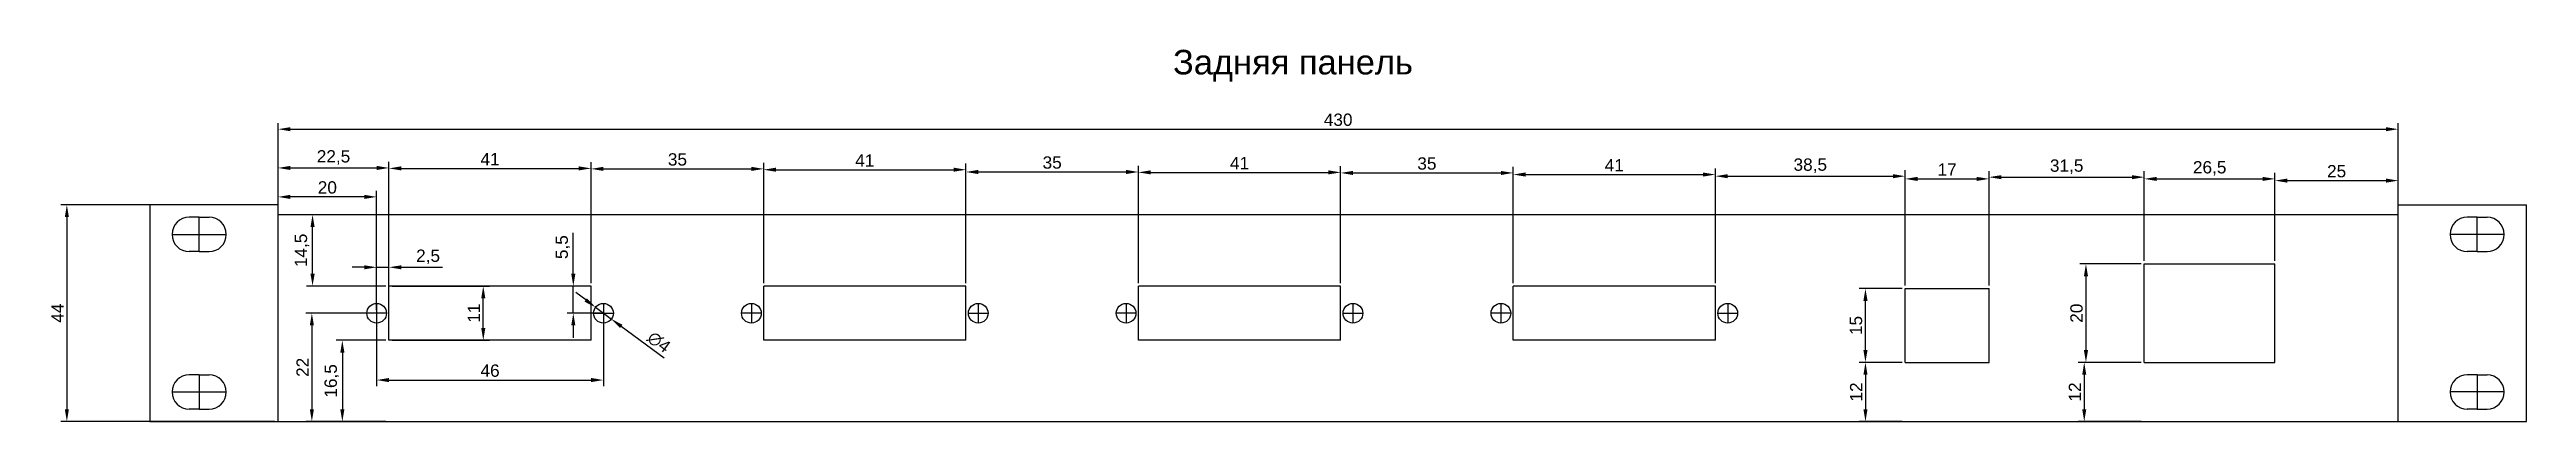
# Model space of a CAD drawing. Header units: millimetres. Extents: x 1397 to 3075, y -708 to 1076.
# Drawn here: x 2573 to 3075, y 1000 to 1076 of the extents above; entities that cross this region are included whole.
import ezdxf

# ---------------------------------------------------------------- set-up
doc = ezdxf.new("R2010")
doc.units = ezdxf.units.MM
doc.layers.add('Dim', color=210, linetype='Continuous')
doc.styles.get("Standard").update_dxf_attribs({"font": 'arial.ttf'})
doc.dimstyles.new('ISO-25', dxfattribs={"dimtxt": 2.5, "dimasz": 2.5, "dimexe": 1.25, "dimexo": 0.625, "dimtad": 1, "dimtxsty": 'Standard', "dimcen": 2.5, "dimadec": 0, "dimazin": 0, "dimtfac": 1, "dimtmove": 0, "dimatfit": 3, "dimfxl": 1, "dimarcsym": 0})

msp = doc.modelspace()

# ---------------------------------------------------------------- texts
at = {"insert": (2800.69595, 1075.97839), "char_height": 5, "attachment_point": 1}
msp.add_mtext_dynamic_manual_height_columns('Задняя панель', width=57.1827514, gutter_width=12.5, heights=[0], dxfattribs=at)

# ---------------------------------------------------------------- blocks, each defined once
blk = doc.blocks.new('*D114')
at = {"layer": 'Defpoints', "color": 0, "transparency": 16777216}
for p in [(3049.19, 1059.86), (2619.19, 1042.5), (3049.19, 1044.5)]:
    blk.add_point(p, dxfattribs=at)
at = {"layer": 'Dim', "color": 0, "lineweight": -2, "transparency": 16777216}
for p, q in [((2619.19, 1043.12), (2619.19, 1061.11)), ((3049.19, 1045.12), (3049.19, 1061.11)), ((2621.69, 1059.86), (3046.69, 1059.86))]:
    blk.add_line(p, q, dxfattribs=at)
at = {"layer": 'Dim', "color": 0, "transparency": 16777216}
for points in [[(2621.69, 1060.28), (2621.69, 1059.45), (2619.19, 1059.86)], [(3046.69, 1060.28), (3046.69, 1059.45), (3049.19, 1059.86)]]:
    blk.add_solid(points, dxfattribs=at)
at = {"layer": 'Dim', "color": 0, "transparency": 16777216, "insert": (2834.19, 1061.77), "char_height": 2.5, "attachment_point": 5}
blk.add_mtext('430', dxfattribs=at)
blk = doc.blocks.new('*D115')
at = {"layer": 'Defpoints', "color": 0, "transparency": 16777216}
for p in [(2619.19, 1044.5), (2576.36, 1000.5), (2619.19, 1000.5)]:
    blk.add_point(p, dxfattribs=at)
at = {"layer": 'Dim', "color": 0, "lineweight": -2, "transparency": 16777216}
for p, q in [((2618.57, 1044.5), (2575.11, 1044.5)), ((2576.36, 1042), (2576.36, 1003)), ((2618.57, 1000.5), (2575.11, 1000.5))]:
    blk.add_line(p, q, dxfattribs=at)
at = {"layer": 'Dim', "color": 0, "transparency": 16777216}
for points in [[(2575.95, 1042), (2576.78, 1042), (2576.36, 1044.5)], [(2575.95, 1003), (2576.78, 1003), (2576.36, 1000.5)]]:
    blk.add_solid(points, dxfattribs=at)
at = {"layer": 'Dim', "color": 0, "transparency": 16777216, "insert": (2574.49, 1022.5), "char_height": 2.5, "attachment_point": 5, "rotation": 90}
blk.add_mtext('44', dxfattribs=at)
blk = doc.blocks.new('*D171')
at = {"layer": 'Defpoints', "color": 0, "transparency": 16777216}
for p in [(2966.19, 1049.77), (2949.19, 1027.5), (2966.19, 1027.5)]:
    blk.add_point(p, dxfattribs=at)
at = {"layer": 'Dim', "color": 0, "lineweight": -2, "transparency": 16777216}
for p, q in [((2949.19, 1028.12), (2949.19, 1051.02)), ((2966.19, 1028.12), (2966.19, 1051.02)), ((2951.69, 1049.77), (2963.69, 1049.77))]:
    blk.add_line(p, q, dxfattribs=at)
at = {"layer": 'Dim', "color": 0, "transparency": 16777216}
for points in [[(2951.69, 1050.18), (2951.69, 1049.35), (2949.19, 1049.77)], [(2963.69, 1050.18), (2963.69, 1049.35), (2966.19, 1049.77)]]:
    blk.add_solid(points, dxfattribs=at)
at = {"layer": 'Dim', "color": 0, "transparency": 16777216, "insert": (2957.69, 1051.65), "char_height": 2.5, "attachment_point": 5}
blk.add_mtext('17', dxfattribs=at)
blk = doc.blocks.new('*D172')
at = {"layer": 'Defpoints', "color": 0, "transparency": 16777216}
for p in [(2941.13, 1027.5), (2949.19, 1027.5), (2949.19, 1012.5)]:
    blk.add_point(p, dxfattribs=at)
at = {"layer": 'Dim', "color": 0, "lineweight": -2, "transparency": 16777216}
for p, q in [((2948.57, 1027.5), (2939.88, 1027.5)), ((2941.13, 1015), (2941.13, 1025)), ((2948.57, 1012.5), (2939.88, 1012.5))]:
    blk.add_line(p, q, dxfattribs=at)
at = {"layer": 'Dim', "color": 0, "transparency": 16777216}
for points in [[(2940.72, 1025), (2941.55, 1025), (2941.13, 1027.5)], [(2940.72, 1015), (2941.55, 1015), (2941.13, 1012.5)]]:
    blk.add_solid(points, dxfattribs=at)
at = {"layer": 'Dim', "color": 0, "transparency": 16777216, "insert": (2939.23, 1020), "char_height": 2.5, "attachment_point": 5, "rotation": 90}
blk.add_mtext('15', dxfattribs=at)
blk = doc.blocks.new('*D173')
at = {"layer": 'Defpoints', "color": 0, "transparency": 16777216}
for p in [(2949.19, 1012.5), (2941.13, 1000.5), (2949.19, 1000.5)]:
    blk.add_point(p, dxfattribs=at)
at = {"layer": 'Dim', "color": 0, "lineweight": -2, "transparency": 16777216}
for p, q in [((2948.57, 1012.5), (2939.88, 1012.5)), ((2941.13, 1010), (2941.13, 1003)), ((2948.57, 1000.5), (2939.88, 1000.5))]:
    blk.add_line(p, q, dxfattribs=at)
at = {"layer": 'Dim', "color": 0, "transparency": 16777216}
for points in [[(2940.72, 1010), (2941.55, 1010), (2941.13, 1012.5)], [(2940.72, 1003), (2941.55, 1003), (2941.13, 1000.5)]]:
    blk.add_solid(points, dxfattribs=at)
at = {"layer": 'Dim', "color": 0, "transparency": 16777216, "insert": (2939.25, 1006.5), "char_height": 2.5, "attachment_point": 5, "rotation": 90}
blk.add_mtext('12', dxfattribs=at)
blk = doc.blocks.new('DB25holl')
for p, q in [((43.5, 5.5), (2.5, 5.5)), ((2.5, -5.5), (2.5, 5.5)), ((43.5, -5.5), (43.5, 5.5)), ((2, 0), (-2, 0)), ((0, 2), (0, -2)), ((46, 2), (46, -2)), ((44, 0), (48, 0)), ((43.5, -5.5), (2.5, -5.5))]:
    blk.add_line(p, q)
for centre in [(0, 0), (46, 0)]:
    blk.add_circle(centre, 2)
blk = doc.blocks.new('*D263')
at = {"layer": 'Defpoints', "color": 0, "transparency": 16777216}
for p in [(2641.69, 1051.99), (2619.19, 1022.5), (2641.69, 1017)]:
    blk.add_point(p, dxfattribs=at)
at = {"layer": 'Dim', "color": 0, "lineweight": -2, "transparency": 16777216}
for p, q in [((2619.19, 1023.12), (2619.19, 1053.24)), ((2621.69, 1051.99), (2639.19, 1051.99)), ((2641.69, 1017.62), (2641.69, 1053.24))]:
    blk.add_line(p, q, dxfattribs=at)
at = {"layer": 'Dim', "color": 0, "transparency": 16777216}
for points in [[(2621.69, 1052.41), (2621.69, 1051.57), (2619.19, 1051.99)], [(2639.19, 1052.41), (2639.19, 1051.57), (2641.69, 1051.99)]]:
    blk.add_solid(points, dxfattribs=at)
at = {"layer": 'Dim', "color": 0, "transparency": 16777216, "insert": (2630.44, 1054.12), "char_height": 2.5, "attachment_point": 5}
blk.add_mtext('22,5', dxfattribs=at)
blk = doc.blocks.new('*D264')
at = {"layer": 'Defpoints', "color": 0, "transparency": 16777216}
for p in [(2639.19, 1022.5), (2626.05, 1000.5), (2639.19, 1000.5)]:
    blk.add_point(p, dxfattribs=at)
at = {"layer": 'Dim', "color": 0, "lineweight": -2, "transparency": 16777216}
for p, q in [((2638.57, 1022.5), (2624.8, 1022.5)), ((2626.05, 1020), (2626.05, 1003)), ((2638.57, 1000.5), (2624.8, 1000.5))]:
    blk.add_line(p, q, dxfattribs=at)
at = {"layer": 'Dim', "color": 0, "transparency": 16777216}
for points in [[(2625.63, 1020), (2626.46, 1020), (2626.05, 1022.5)], [(2625.63, 1003), (2626.46, 1003), (2626.05, 1000.5)]]:
    blk.add_solid(points, dxfattribs=at)
at = {"layer": 'Dim', "color": 0, "transparency": 16777216, "insert": (2624.17, 1011.5), "char_height": 2.5, "attachment_point": 5, "rotation": 90}
blk.add_mtext('22', dxfattribs=at)
blk = doc.blocks.new('*D266')
at = {"layer": 'Defpoints', "color": 0, "transparency": 16777216}
for p in [(2619.19, 1046.11), (2619.19, 1022.5), (2639.19, 1022.5)]:
    blk.add_point(p, dxfattribs=at)
at = {"layer": 'Dim', "color": 0, "lineweight": -2, "transparency": 16777216}
for p, q in [((2619.19, 1023.12), (2619.19, 1047.36)), ((2636.69, 1046.11), (2621.69, 1046.11)), ((2639.19, 1023.12), (2639.19, 1047.36))]:
    blk.add_line(p, q, dxfattribs=at)
at = {"layer": 'Dim', "color": 0, "transparency": 16777216}
for points in [[(2621.69, 1046.53), (2621.69, 1045.7), (2619.19, 1046.11)], [(2636.69, 1046.53), (2636.69, 1045.7), (2639.19, 1046.11)]]:
    blk.add_solid(points, dxfattribs=at)
at = {"layer": 'Dim', "color": 0, "transparency": 16777216, "insert": (2629.19, 1048.02), "char_height": 2.5, "attachment_point": 5}
blk.add_mtext('20', dxfattribs=at)
blk = doc.blocks.new('*D267')
at = {"layer": 'Defpoints', "color": 0, "transparency": 16777216}
for p in [(2682.69, 1051.9), (2641.69, 1028), (2682.69, 1028)]:
    blk.add_point(p, dxfattribs=at)
at = {"layer": 'Dim', "color": 0, "lineweight": -2, "transparency": 16777216}
for p, q in [((2641.69, 1028.62), (2641.69, 1053.15)), ((2644.19, 1051.9), (2680.19, 1051.9)), ((2682.69, 1028.62), (2682.69, 1053.15))]:
    blk.add_line(p, q, dxfattribs=at)
at = {"layer": 'Dim', "color": 0, "transparency": 16777216}
for points in [[(2644.19, 1052.32), (2644.19, 1051.49), (2641.69, 1051.9)], [(2680.19, 1052.32), (2680.19, 1051.49), (2682.69, 1051.9)]]:
    blk.add_solid(points, dxfattribs=at)
at = {"layer": 'Dim', "color": 0, "transparency": 16777216, "insert": (2662.19, 1053.78), "char_height": 2.5, "attachment_point": 5}
blk.add_mtext('41', dxfattribs=at)
blk = doc.blocks.new('*D268')
at = {"layer": 'Defpoints', "color": 0, "transparency": 16777216}
for p in [(2639.19, 1022.5), (2685.19, 1022.5), (2685.19, 1008.92)]:
    blk.add_point(p, dxfattribs=at)
at = {"layer": 'Dim', "color": 0, "lineweight": -2, "transparency": 16777216}
for p, q in [((2639.19, 1021.88), (2639.19, 1007.67)), ((2685.19, 1021.88), (2685.19, 1007.67)), ((2641.69, 1008.92), (2682.69, 1008.92))]:
    blk.add_line(p, q, dxfattribs=at)
at = {"layer": 'Dim', "color": 0, "transparency": 16777216}
for points in [[(2641.69, 1009.34), (2641.69, 1008.51), (2639.19, 1008.92)], [(2682.69, 1009.34), (2682.69, 1008.51), (2685.19, 1008.92)]]:
    blk.add_solid(points, dxfattribs=at)
at = {"layer": 'Dim', "color": 0, "transparency": 16777216, "insert": (2662.19, 1010.82), "char_height": 2.5, "attachment_point": 5}
blk.add_mtext('46', dxfattribs=at)
blk = doc.blocks.new('*D269')
at = {"layer": 'Defpoints', "color": 0, "transparency": 16777216}
for p in [(2641.69, 1017), (2632.23, 1000.5), (2641.69, 1000.5)]:
    blk.add_point(p, dxfattribs=at)
at = {"layer": 'Dim', "color": 0, "lineweight": -2, "transparency": 16777216}
for p, q in [((2641.07, 1017), (2630.98, 1017)), ((2632.23, 1014.5), (2632.23, 1003)), ((2641.07, 1000.5), (2630.98, 1000.5))]:
    blk.add_line(p, q, dxfattribs=at)
at = {"layer": 'Dim', "color": 0, "transparency": 16777216}
for points in [[(2631.81, 1014.5), (2632.65, 1014.5), (2632.23, 1017)], [(2631.81, 1003), (2632.65, 1003), (2632.23, 1000.5)]]:
    blk.add_solid(points, dxfattribs=at)
at = {"layer": 'Dim', "color": 0, "transparency": 16777216, "insert": (2630.1, 1008.75), "char_height": 2.5, "attachment_point": 5, "rotation": 90}
blk.add_mtext('16,5', dxfattribs=at)
blk = doc.blocks.new('*D270')
at = {"layer": 'Defpoints', "color": 0, "transparency": 16777216}
for p in [(2641.69, 1028), (2660.81, 1028), (2641.69, 1017)]:
    blk.add_point(p, dxfattribs=at)
at = {"layer": 'Dim', "color": 0, "lineweight": -2, "transparency": 16777216}
for p, q in [((2642.32, 1028), (2662.06, 1028)), ((2660.81, 1019.5), (2660.81, 1025.5)), ((2642.32, 1017), (2662.06, 1017))]:
    blk.add_line(p, q, dxfattribs=at)
at = {"layer": 'Dim', "color": 0, "transparency": 16777216}
for points in [[(2660.4, 1025.5), (2661.23, 1025.5), (2660.81, 1028)], [(2660.4, 1019.5), (2661.23, 1019.5), (2660.81, 1017)]]:
    blk.add_solid(points, dxfattribs=at)
at = {"layer": 'Dim', "color": 0, "transparency": 16777216, "insert": (2658.93, 1022.5), "char_height": 2.5, "attachment_point": 5, "rotation": 90}
blk.add_mtext('11', dxfattribs=at)
blk = doc.blocks.new('*D271')
at = {"layer": 'Defpoints', "color": 0, "transparency": 16777216}
for p in [(2626.19, 1042.5), (2641.69, 1042.5), (2641.69, 1028)]:
    blk.add_point(p, dxfattribs=at)
at = {"layer": 'Dim', "color": 0, "lineweight": -2, "transparency": 16777216}
for p, q in [((2641.07, 1042.5), (2624.94, 1042.5)), ((2626.19, 1030.5), (2626.19, 1040)), ((2641.07, 1028), (2624.94, 1028))]:
    blk.add_line(p, q, dxfattribs=at)
at = {"layer": 'Dim', "color": 0, "transparency": 16777216}
for points in [[(2625.77, 1040), (2626.61, 1040), (2626.19, 1042.5)], [(2625.77, 1030.5), (2626.61, 1030.5), (2626.19, 1028)]]:
    blk.add_solid(points, dxfattribs=at)
at = {"layer": 'Dim', "color": 0, "transparency": 16777216, "insert": (2624.06, 1035.25), "char_height": 2.5, "attachment_point": 5, "rotation": 90}
blk.add_mtext('14,5', dxfattribs=at)
blk = doc.blocks.new('*D272')
at = {"layer": 'Defpoints', "color": 0, "transparency": 16777216}
for p in [(2683.59, 1023.69), (2686.8, 1021.31)]:
    blk.add_point(p, dxfattribs=at)
at = {"layer": 'Dim', "color": 0, "lineweight": -2, "transparency": 16777216}
for p, q in [((2681.58, 1025.18), (2679.57, 1026.67)), ((2683.59, 1023.69), (2686.8, 1021.31)), ((2697.5, 1013.36), (2688.8, 1019.82))]:
    blk.add_line(p, q, dxfattribs=at)
at = {"layer": 'Dim', "color": 0, "transparency": 16777216}
for points in [[(2681.83, 1025.52), (2681.33, 1024.85), (2683.59, 1023.69)], [(2689.05, 1020.15), (2688.55, 1019.48), (2686.8, 1021.31)]]:
    blk.add_solid(points, dxfattribs=at)
at = {"layer": 'Dim', "color": 0, "transparency": 16777216, "insert": (2696.43, 1016.61), "char_height": 2.5, "attachment_point": 5, "rotation": 323.3951}
blk.add_mtext('∅4', dxfattribs=at)
blk = doc.blocks.new('*D273')
at = {"layer": 'Defpoints', "color": 0, "transparency": 16777216}
for p in [(2641.69, 1031.82), (2641.69, 1028), (2639.19, 1022.5)]:
    blk.add_point(p, dxfattribs=at)
at = {"layer": 'Dim', "color": 0, "lineweight": -2, "transparency": 16777216}
for p, q in [((2636.69, 1031.82), (2634.19, 1031.82)), ((2639.19, 1023.12), (2639.19, 1033.07)), ((2639.19, 1031.82), (2641.69, 1031.82)), ((2641.69, 1028.62), (2641.69, 1033.07)), ((2644.19, 1031.82), (2652.55, 1031.82))]:
    blk.add_line(p, q, dxfattribs=at)
at = {"layer": 'Dim', "color": 0, "transparency": 16777216}
for points in [[(2636.69, 1032.23), (2636.69, 1031.4), (2639.19, 1031.82)], [(2644.19, 1032.23), (2644.19, 1031.4), (2641.69, 1031.82)]]:
    blk.add_solid(points, dxfattribs=at)
at = {"layer": 'Dim', "color": 0, "transparency": 16777216, "insert": (2649.62, 1033.94), "char_height": 2.5, "attachment_point": 5}
blk.add_mtext('2,5', dxfattribs=at)
blk = doc.blocks.new('*D275')
at = {"layer": 'Defpoints', "color": 0, "transparency": 16777216}
for p in [(2679.07, 1028), (2682.69, 1028), (2685.19, 1022.5)]:
    blk.add_point(p, dxfattribs=at)
at = {"layer": 'Dim', "color": 0, "lineweight": -2, "transparency": 16777216}
for p, q in [((2679.07, 1030.5), (2679.07, 1038.82)), ((2682.07, 1028), (2677.82, 1028)), ((2679.07, 1022.5), (2679.07, 1028)), ((2684.57, 1022.5), (2677.82, 1022.5)), ((2679.07, 1020), (2679.07, 1017.5))]:
    blk.add_line(p, q, dxfattribs=at)
at = {"layer": 'Dim', "color": 0, "transparency": 16777216}
for points in [[(2678.65, 1030.5), (2679.49, 1030.5), (2679.07, 1028)], [(2678.65, 1020), (2679.49, 1020), (2679.07, 1022.5)]]:
    blk.add_solid(points, dxfattribs=at)
at = {"layer": 'Dim', "color": 0, "transparency": 16777216, "insert": (2676.95, 1035.91), "char_height": 2.5, "attachment_point": 5, "rotation": 90}
blk.add_mtext('5,5', dxfattribs=at)
blk = doc.blocks.new('*D276')
at = {"layer": 'Defpoints', "color": 0, "transparency": 16777216}
for p in [(2717.69, 1051.8), (2682.69, 1028), (2717.69, 1028)]:
    blk.add_point(p, dxfattribs=at)
at = {"layer": 'Dim', "color": 0, "lineweight": -2, "transparency": 16777216}
for p, q in [((2682.69, 1028.62), (2682.69, 1053.05)), ((2685.19, 1051.8), (2715.19, 1051.8)), ((2717.69, 1028.62), (2717.69, 1053.05))]:
    blk.add_line(p, q, dxfattribs=at)
at = {"layer": 'Dim', "color": 0, "transparency": 16777216}
for points in [[(2685.19, 1052.22), (2685.19, 1051.39), (2682.69, 1051.8)], [(2715.19, 1052.22), (2715.19, 1051.39), (2717.69, 1051.8)]]:
    blk.add_solid(points, dxfattribs=at)
at = {"layer": 'Dim', "color": 0, "transparency": 16777216, "insert": (2700.19, 1053.71), "char_height": 2.5, "attachment_point": 5}
blk.add_mtext('35', dxfattribs=at)
blk = doc.blocks.new('*D277')
at = {"layer": 'Defpoints', "color": 0, "transparency": 16777216}
for p in [(2758.69, 1051.63), (2717.69, 1028), (2758.69, 1028)]:
    blk.add_point(p, dxfattribs=at)
at = {"layer": 'Dim', "color": 0, "lineweight": -2, "transparency": 16777216}
for p, q in [((2717.69, 1028.62), (2717.69, 1052.88)), ((2720.19, 1051.63), (2756.19, 1051.63)), ((2758.69, 1028.62), (2758.69, 1052.88))]:
    blk.add_line(p, q, dxfattribs=at)
at = {"layer": 'Dim', "color": 0, "transparency": 16777216}
for points in [[(2720.19, 1052.05), (2720.19, 1051.22), (2717.69, 1051.63)], [(2756.19, 1052.05), (2756.19, 1051.22), (2758.69, 1051.63)]]:
    blk.add_solid(points, dxfattribs=at)
at = {"layer": 'Dim', "color": 0, "transparency": 16777216, "insert": (2738.19, 1053.51), "char_height": 2.5, "attachment_point": 5}
blk.add_mtext('41', dxfattribs=at)
blk = doc.blocks.new('*D278')
at = {"layer": 'Defpoints', "color": 0, "transparency": 16777216}
for p in [(2793.69, 1051.17), (2758.69, 1028), (2793.69, 1028)]:
    blk.add_point(p, dxfattribs=at)
at = {"layer": 'Dim', "color": 0, "lineweight": -2, "transparency": 16777216}
for p, q in [((2758.69, 1028.62), (2758.69, 1052.42)), ((2761.19, 1051.17), (2791.19, 1051.17)), ((2793.69, 1028.62), (2793.69, 1052.42))]:
    blk.add_line(p, q, dxfattribs=at)
at = {"layer": 'Dim', "color": 0, "transparency": 16777216}
for points in [[(2761.19, 1051.59), (2761.19, 1050.76), (2758.69, 1051.17)], [(2791.19, 1051.59), (2791.19, 1050.76), (2793.69, 1051.17)]]:
    blk.add_solid(points, dxfattribs=at)
at = {"layer": 'Dim', "color": 0, "transparency": 16777216, "insert": (2776.19, 1053.08), "char_height": 2.5, "attachment_point": 5}
blk.add_mtext('35', dxfattribs=at)
blk = doc.blocks.new('*D279')
at = {"layer": 'Defpoints', "color": 0, "transparency": 16777216}
for p in [(2834.69, 1051.09), (2793.69, 1028), (2834.69, 1028)]:
    blk.add_point(p, dxfattribs=at)
at = {"layer": 'Dim', "color": 0, "lineweight": -2, "transparency": 16777216}
for p, q in [((2793.69, 1028.62), (2793.69, 1052.34)), ((2796.19, 1051.09), (2832.19, 1051.09)), ((2834.69, 1028.62), (2834.69, 1052.34))]:
    blk.add_line(p, q, dxfattribs=at)
at = {"layer": 'Dim', "color": 0, "transparency": 16777216}
for points in [[(2796.19, 1051.51), (2796.19, 1050.68), (2793.69, 1051.09)], [(2832.19, 1051.51), (2832.19, 1050.68), (2834.69, 1051.09)]]:
    blk.add_solid(points, dxfattribs=at)
at = {"layer": 'Dim', "color": 0, "transparency": 16777216, "insert": (2814.19, 1052.97), "char_height": 2.5, "attachment_point": 5}
blk.add_mtext('41', dxfattribs=at)
blk = doc.blocks.new('*D280')
at = {"layer": 'Defpoints', "color": 0, "transparency": 16777216}
for p in [(2869.69, 1050.98), (2834.69, 1028), (2869.69, 1028)]:
    blk.add_point(p, dxfattribs=at)
at = {"layer": 'Dim', "color": 0, "lineweight": -2, "transparency": 16777216}
for p, q in [((2834.69, 1028.62), (2834.69, 1052.23)), ((2837.19, 1050.98), (2867.19, 1050.98)), ((2869.69, 1028.62), (2869.69, 1052.23))]:
    blk.add_line(p, q, dxfattribs=at)
at = {"layer": 'Dim', "color": 0, "transparency": 16777216}
for points in [[(2837.19, 1051.39), (2837.19, 1050.56), (2834.69, 1050.98)], [(2867.19, 1051.39), (2867.19, 1050.56), (2869.69, 1050.98)]]:
    blk.add_solid(points, dxfattribs=at)
at = {"layer": 'Dim', "color": 0, "transparency": 16777216, "insert": (2852.19, 1052.88), "char_height": 2.5, "attachment_point": 5}
blk.add_mtext('35', dxfattribs=at)
blk = doc.blocks.new('*D281')
at = {"layer": 'Defpoints', "color": 0, "transparency": 16777216}
for p in [(2910.69, 1050.65), (2869.69, 1028), (2910.69, 1028)]:
    blk.add_point(p, dxfattribs=at)
at = {"layer": 'Dim', "color": 0, "lineweight": -2, "transparency": 16777216}
for p, q in [((2869.69, 1028.62), (2869.69, 1051.9)), ((2872.19, 1050.65), (2908.19, 1050.65)), ((2910.69, 1028.62), (2910.69, 1051.9))]:
    blk.add_line(p, q, dxfattribs=at)
at = {"layer": 'Dim', "color": 0, "transparency": 16777216}
for points in [[(2872.19, 1051.07), (2872.19, 1050.24), (2869.69, 1050.65)], [(2908.19, 1051.07), (2908.19, 1050.24), (2910.69, 1050.65)]]:
    blk.add_solid(points, dxfattribs=at)
at = {"layer": 'Dim', "color": 0, "transparency": 16777216, "insert": (2890.19, 1052.53), "char_height": 2.5, "attachment_point": 5}
blk.add_mtext('41', dxfattribs=at)
blk = doc.blocks.new('*D282')
at = {"layer": 'Defpoints', "color": 0, "transparency": 16777216}
for p in [(2949.19, 1050.32), (2910.69, 1028), (2949.19, 1027.5)]:
    blk.add_point(p, dxfattribs=at)
at = {"layer": 'Dim', "color": 0, "lineweight": -2, "transparency": 16777216}
for p, q in [((2910.69, 1028.63), (2910.69, 1051.57)), ((2913.19, 1050.32), (2946.69, 1050.32)), ((2949.19, 1028.12), (2949.19, 1051.57))]:
    blk.add_line(p, q, dxfattribs=at)
at = {"layer": 'Dim', "color": 0, "transparency": 16777216}
for points in [[(2913.19, 1050.73), (2913.19, 1049.9), (2910.69, 1050.32)], [(2946.69, 1050.73), (2946.69, 1049.9), (2949.19, 1050.32)]]:
    blk.add_solid(points, dxfattribs=at)
at = {"layer": 'Dim', "color": 0, "transparency": 16777216, "insert": (2929.94, 1052.44), "char_height": 2.5, "attachment_point": 5}
blk.add_mtext('38,5', dxfattribs=at)
blk = doc.blocks.new('PWR_hole')
for p, q in [((-26.5, 20), (0, 20)), ((-26.5, 0), (-26.5, 20)), ((0, 0), (0, 20)), ((-26.5, 0), (0, 0))]:
    blk.add_line(p, q)
blk = doc.blocks.new('*D284')
at = {"layer": 'Defpoints', "color": 0, "transparency": 16777216}
for p in [(2997.69, 1050.12), (2997.69, 1032.5), (2966.19, 1027.5)]:
    blk.add_point(p, dxfattribs=at)
at = {"layer": 'Dim', "color": 0, "lineweight": -2, "transparency": 16777216}
for p, q in [((2966.19, 1028.12), (2966.19, 1051.37)), ((2968.69, 1050.12), (2995.19, 1050.12)), ((2997.69, 1033.12), (2997.69, 1051.37))]:
    blk.add_line(p, q, dxfattribs=at)
at = {"layer": 'Dim', "color": 0, "transparency": 16777216}
for points in [[(2968.69, 1050.53), (2968.69, 1049.7), (2966.19, 1050.12)], [(2995.19, 1050.53), (2995.19, 1049.7), (2997.69, 1050.12)]]:
    blk.add_solid(points, dxfattribs=at)
at = {"layer": 'Dim', "color": 0, "transparency": 16777216, "insert": (2981.94, 1052.24), "char_height": 2.5, "attachment_point": 5}
blk.add_mtext('31,5', dxfattribs=at)
blk = doc.blocks.new('*D285')
at = {"layer": 'Defpoints', "color": 0, "transparency": 16777216}
for p in [(3024.19, 1049.77), (2997.69, 1032.5), (3024.19, 1032.5)]:
    blk.add_point(p, dxfattribs=at)
at = {"layer": 'Dim', "color": 0, "lineweight": -2, "transparency": 16777216}
for p, q in [((2997.69, 1033.12), (2997.69, 1051.02)), ((3024.19, 1033.12), (3024.19, 1051.02)), ((3000.19, 1049.77), (3021.69, 1049.77))]:
    blk.add_line(p, q, dxfattribs=at)
at = {"layer": 'Dim', "color": 0, "transparency": 16777216}
for points in [[(3000.19, 1050.18), (3000.19, 1049.35), (2997.69, 1049.77)], [(3021.69, 1050.18), (3021.69, 1049.35), (3024.19, 1049.77)]]:
    blk.add_solid(points, dxfattribs=at)
at = {"layer": 'Dim', "color": 0, "transparency": 16777216, "insert": (3010.94, 1051.9), "char_height": 2.5, "attachment_point": 5}
blk.add_mtext('26,5', dxfattribs=at)
blk = doc.blocks.new('*D286')
at = {"layer": 'Defpoints', "color": 0, "transparency": 16777216}
for p in [(3049.19, 1049.42), (3024.19, 1032.5), (3049.19, 1032.5)]:
    blk.add_point(p, dxfattribs=at)
at = {"layer": 'Dim', "color": 0, "lineweight": -2, "transparency": 16777216}
for p, q in [((3024.19, 1033.12), (3024.19, 1050.67)), ((3049.19, 1033.12), (3049.19, 1050.67)), ((3026.69, 1049.42), (3046.69, 1049.42))]:
    blk.add_line(p, q, dxfattribs=at)
at = {"layer": 'Dim', "color": 0, "transparency": 16777216}
for points in [[(3026.69, 1049.84), (3026.69, 1049), (3024.19, 1049.42)], [(3046.69, 1049.84), (3046.69, 1049), (3049.19, 1049.42)]]:
    blk.add_solid(points, dxfattribs=at)
at = {"layer": 'Dim', "color": 0, "transparency": 16777216, "insert": (3036.69, 1051.32), "char_height": 2.5, "attachment_point": 5}
blk.add_mtext('25', dxfattribs=at)
blk = doc.blocks.new('*D287')
at = {"layer": 'Defpoints', "color": 0, "transparency": 16777216}
for p in [(2997.69, 1032.5), (2985.85, 1012.5), (2997.69, 1012.5)]:
    blk.add_point(p, dxfattribs=at)
at = {"layer": 'Dim', "color": 0, "lineweight": -2, "transparency": 16777216}
for p, q in [((2997.07, 1032.5), (2984.6, 1032.5)), ((2985.85, 1030), (2985.85, 1015)), ((2997.07, 1012.5), (2984.6, 1012.5))]:
    blk.add_line(p, q, dxfattribs=at)
at = {"layer": 'Dim', "color": 0, "transparency": 16777216}
for points in [[(2985.44, 1030), (2986.27, 1030), (2985.85, 1032.5)], [(2985.44, 1015), (2986.27, 1015), (2985.85, 1012.5)]]:
    blk.add_solid(points, dxfattribs=at)
at = {"layer": 'Dim', "color": 0, "transparency": 16777216, "insert": (2983.95, 1022.5), "char_height": 2.5, "attachment_point": 5, "rotation": 90}
blk.add_mtext('20', dxfattribs=at)
blk = doc.blocks.new('*D288')
at = {"layer": 'Defpoints', "color": 0, "transparency": 16777216}
for p in [(2997.69, 1012.5), (2985.5, 1000.5), (2997.69, 1000.5)]:
    blk.add_point(p, dxfattribs=at)
at = {"layer": 'Dim', "color": 0, "lineweight": -2, "transparency": 16777216}
for p, q in [((2997.07, 1012.5), (2984.25, 1012.5)), ((2985.5, 1010), (2985.5, 1003)), ((2997.07, 1000.5), (2984.25, 1000.5))]:
    blk.add_line(p, q, dxfattribs=at)
at = {"layer": 'Dim', "color": 0, "transparency": 16777216}
for points in [[(2985.09, 1010), (2985.92, 1010), (2985.5, 1012.5)], [(2985.09, 1003), (2985.92, 1003), (2985.5, 1000.5)]]:
    blk.add_solid(points, dxfattribs=at)
at = {"layer": 'Dim', "color": 0, "transparency": 16777216, "insert": (2983.62, 1006.5), "char_height": 2.5, "attachment_point": 5, "rotation": 90}
blk.add_mtext('12', dxfattribs=at)

# ---------------------------------------------------------------- dimensions: what is measured, and where the dimension line sits
at = {"layer": 'Dim'}
for base, p1, p2, picture, middle in [((3049.19087, 1059.86443), (2619.19087, 1042.5), (3049.19087, 1044.5), '*D114', (2834.19087, 1059.86443)), ((2641.69087, 1051.99159), (2619.19087, 1022.5), (2641.69087, 1017), '*D263', (2630.44087, 1051.99159)), ((2966.19087, 1049.76807), (2949.19087, 1027.5), (2966.19087, 1027.5), '*D171', (2957.69087, 1049.76807)), ((2685.19087, 1008.92328), (2639.19087, 1022.5), (2685.19087, 1022.5), '*D268', (2662.19087, 1008.92328))]:
    dim = msp.add_linear_dim(base=base, p1=p1, p2=p2, dimstyle='ISO-25', dxfattribs=at)
    dim.commit()
    dim.dimension.update_dxf_attribs({"geometry": picture, "text_midpoint": middle, "dimtype": 160})
for base, p1, p2, picture, middle in [((2682.69087, 1051.90465), (2641.69087, 1028), (2682.69087, 1028), '*D267', (2662.19087, 1053.78477)), ((2717.69087, 1051.80396), (2682.69087, 1028), (2717.69087, 1028), '*D276', (2700.19087, 1053.70624)), ((2758.69087, 1051.63442), (2717.69087, 1028), (2758.69087, 1028), '*D277', (2738.19087, 1053.51454)), ((2793.69087, 1051.17371), (2758.69087, 1028), (2793.69087, 1028), '*D278', (2776.19087, 1053.076)), ((2834.69087, 1051.09188), (2793.69087, 1028), (2834.69087, 1028), '*D279', (2814.19087, 1052.972)), ((2869.69087, 1050.97595), (2834.69087, 1028), (2869.69087, 1028), '*D280', (2852.19087, 1052.87824)), ((2910.69087, 1050.65383), (2869.69087, 1028), (2910.69087, 1028), '*D281', (2890.19087, 1052.53394)), ((2949.19087, 1050.31742), (2910.69087, 1028), (2949.19087, 1027.5), '*D282', (2929.94087, 1052.44481)), ((2997.69087, 1050.11741), (2966.19087, 1027.5), (2997.69087, 1032.5), '*D284', (2981.94087, 1052.24479)), ((3024.19087, 1049.76807), (2997.69087, 1032.5), (3024.19087, 1032.5), '*D285', (3010.94087, 1051.89546)), ((3049.19087, 1049.41874), (3024.19087, 1032.5), (3049.19087, 1032.5), '*D286', (3036.69087, 1051.32017)), ((2619.19087, 1046.1142), (2639.19087, 1022.5), (2619.19087, 1022.5), '*D266', (2629.19087, 1048.01563)), ((2641.69087, 1031.81614), (2639.19087, 1022.5), (2641.69087, 1028), '*D273', (2649.62231, 1033.94353))]:
    dim = msp.add_linear_dim(base=base, p1=p1, p2=p2, dimstyle='ISO-25', dxfattribs=at)
    dim.commit()
    dim.dimension.update_dxf_attribs({"geometry": picture, "text_midpoint": middle})
for base, p1, p2, picture, middle in [((2576.36278, 1000.5), (2619.19087, 1044.5), (2619.19087, 1000.5), '*D115', (2574.48778, 1022.5)), ((2626.19007, 1042.5), (2641.69087, 1028), (2641.69087, 1042.5), '*D271', (2624.06268, 1035.25)), ((2985.85334, 1012.5), (2997.69087, 1032.5), (2997.69087, 1012.5), '*D287', (2983.95191, 1022.5)), ((2660.81176, 1028), (2641.69087, 1017), (2641.69087, 1028), '*D270', (2658.93164, 1022.5)), ((2941.13398, 1027.5), (2949.19087, 1012.5), (2949.19087, 1027.5), '*D172', (2939.23255, 1020)), ((2626.04814, 1000.5), (2639.19087, 1022.5), (2639.19087, 1000.5), '*D264', (2624.16802, 1011.5)), ((2632.22873, 1000.5), (2641.69087, 1017), (2641.69087, 1000.5), '*D269', (2630.10134, 1008.75)), ((2941.13398, 1000.5), (2949.19087, 1012.5), (2949.19087, 1000.5), '*D173', (2939.25386, 1006.5))]:
    dim = msp.add_linear_dim(base=base, p1=p1, p2=p2, angle=90, dimstyle='ISO-25', dxfattribs=at)
    dim.commit()
    dim.dimension.update_dxf_attribs({"geometry": picture, "text_midpoint": middle})
for base, p1, p2, picture, middle in [((2679.07133, 1028), (2685.19087, 1022.5), (2682.69087, 1028), '*D275', (2679.07133, 1035.91013)), ((2985.50363, 1000.5), (2997.69087, 1012.5), (2997.69087, 1000.5), '*D288', (2985.50363, 1006.5))]:
    dim = msp.add_linear_dim(base=base, p1=p1, p2=p2, angle=90, dimstyle='ISO-25', dxfattribs=at)
    dim.commit()
    dim.dimension.update_dxf_attribs({"geometry": picture, "text_midpoint": middle, "dimtype": 160})
dim = msp.add_diameter_dim_2p(p1=(2683.58534, 1023.69259), p2=(2686.7964, 1021.30741), dimstyle='ISO-25', dxfattribs=at)
dim.commit()
dim.dimension.update_dxf_attribs({"geometry": '*D272', "text_midpoint": (2695.25377, 1015.02528), "dimtype": 163})

# ---------------------------------------------------------------- linework, layer by layer
for p, q in [((2593.19087, 1044.5), (2593.19087, 1000.5)), ((2619.19087, 1044.5), (2593.19087, 1044.5)), ((2603.19397, 1042), (2601.19397, 1042)), ((2603.19397, 1042), (2605.19397, 1042)), ((2603.19397, 1035), (2603.19397, 1042)), ((2619.19087, 1000.5), (2619.19087, 1044.5)), ((3049.19087, 1042.5), (2619.19087, 1042.5)), ((3049.19087, 1000.5), (3049.19087, 1044.5)), ((3049.19087, 1044.5), (3075.19087, 1044.5)), ((3065.18776, 1042), (3063.18776, 1042)), ((3065.18776, 1035), (3065.18776, 1042)), ((3065.18776, 1042), (3067.18776, 1042)), ((3075.19087, 1000.5), (3075.19087, 1044.5)), ((2597.69397, 1038.5), (2608.69397, 1038.5)), ((2603.19397, 1035), (2601.19397, 1035)), ((2603.19397, 1035), (2605.19397, 1035)), ((3070.68776, 1038.5), (3059.68776, 1038.5)), ((3065.18776, 1035), (3063.18776, 1035)), ((3065.18776, 1035), (3067.18776, 1035)), ((2949.19087, 1027.5), (2966.19087, 1027.5)), ((2949.19087, 1012.5), (2949.19087, 1027.5)), ((2966.19087, 1012.5), (2966.19087, 1027.5)), ((2603.19397, 1010), (2601.19397, 1010)), ((2603.19397, 1010), (2605.19397, 1010)), ((2603.19397, 1010), (2603.19397, 1003)), ((2949.19087, 1012.5), (2966.19087, 1012.5)), ((3065.18776, 1010), (3063.18776, 1010)), ((3065.18776, 1010), (3065.18776, 1003)), ((3065.18776, 1010), (3067.18776, 1010)), ((2597.69397, 1006.5), (2608.69397, 1006.5)), ((3070.68776, 1006.5), (3059.68776, 1006.5)), ((2593.19087, 1000.5), (3075.19087, 1000.5)), ((2603.19397, 1003), (2601.19397, 1003)), ((2603.19397, 1003), (2605.19397, 1003)), ((3065.18776, 1003), (3063.18776, 1003)), ((3065.18776, 1003), (3067.18776, 1003))]:
    msp.add_line(p, q)
for centre, start, end in [((2601.19397, 1038.5), 90, 270), ((2605.19397, 1038.5), 270, 90), ((3063.18776, 1038.5), 90, 270), ((3067.18776, 1038.5), 270, 90), ((2601.19397, 1006.5), 90, 270), ((2605.19397, 1006.5), 270, 90), ((3063.18776, 1006.5), 90, 270), ((3067.18776, 1006.5), 270, 90)]:
    msp.add_arc(centre, 3.5, start, end)

# ---------------------------------------------------------------- block references
for name, p in [('PWR_hole', (3024.19087, 1012.5)), ('DB25holl', (2639.19087, 1022.5)), ('DB25holl', (2715.19087, 1022.5)), ('DB25holl', (2791.19087, 1022.5)), ('DB25holl', (2867.19087, 1022.5))]:
    msp.add_blockref(name, p)

msp.set_redraw_order([(e.dxf.handle, doc.entitydb.next_handle()) for e in msp.query("TEXT MTEXT ATTDEF DIMENSION ARC_DIMENSION")])  # texts and dimensions are drawn at this point

doc.saveas('drawing.dxf')
